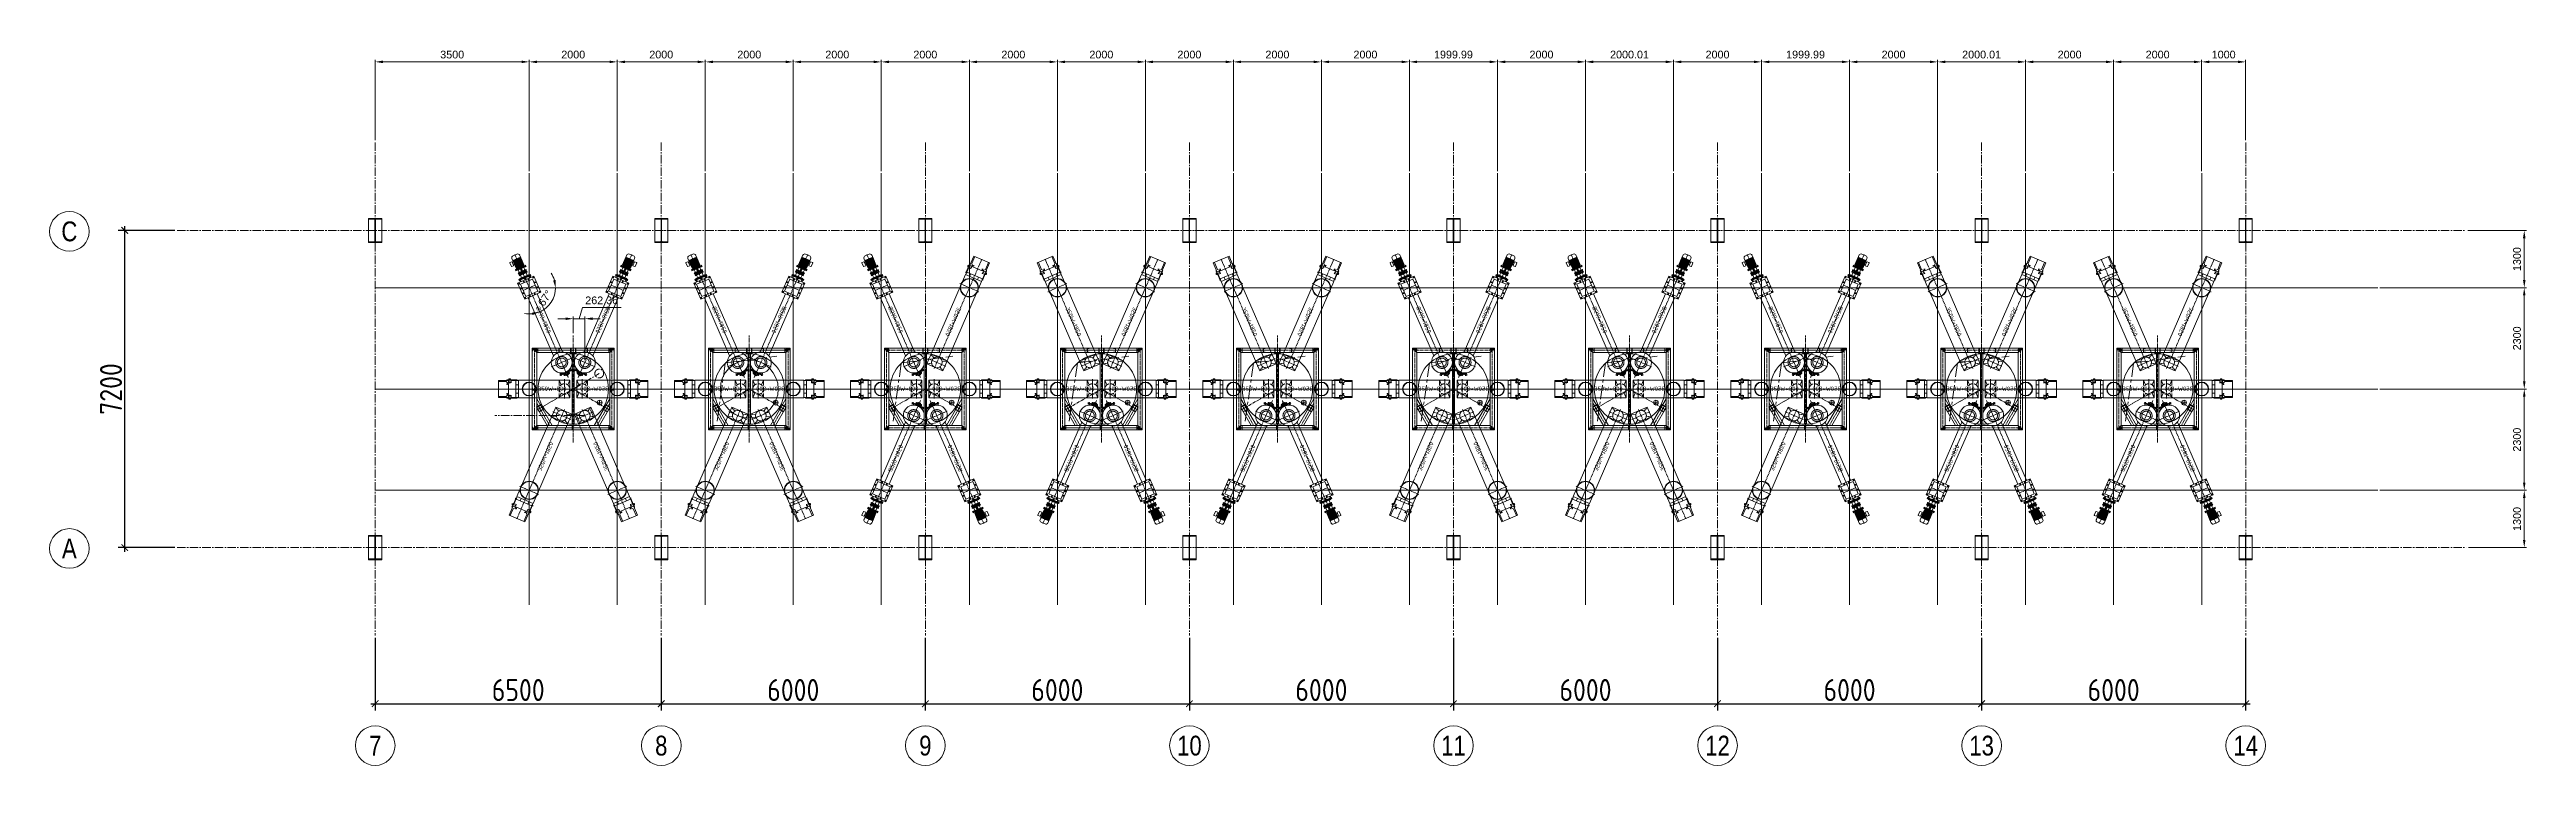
# Model space of a CAD drawing. Header units: millimetres. Extents: x 163705 to 1616509, y 81827 to 302547.
# Drawn here: x 1051086 to 1107365, y 138113 to 154367 of the extents above; entities that cross this region are included whole.
import ezdxf
from ezdxf.enums import TextEntityAlignment as Align

# ---------------------------------------------------------------- set-up
doc = ezdxf.new("R2010")
doc.units = ezdxf.units.MM
doc.header["$LTSCALE"] = 10
for name, pattern in [('ACAD_ISO02W100', [15, 12, -3]), ('CENTER', [50.8, 31.75, -6.35, 6.35, -6.35]), ('CENTER2', [28.575, 19.05, -3.175, 3.175, -3.175])]:
    doc.linetypes.add(name, pattern=pattern)
for name, color, linetype, lineweight in [('1-中心线', 1, 'CENTER2', 0), ('1-剖面线', 8, 'Continuous', 0), ('1-护栏', 4, 'Continuous', 18), ('1-文本', 4, 'Continuous', 0), ('1-标注', 3, 'Continuous', 0), ('1-虚线', 8, 'ACAD_ISO02W100', 0), ('1-设备轮廓', 2, 'Continuous', 18), ('1-轴线', 9, 'CENTER', 0), ('1-钢构', 6, 'Continuous', 0)]:
    doc.layers.add(name, color=color, linetype=linetype, lineweight=lineweight)
doc.styles.add('ARIAL', font='arial.ttf', dxfattribs={"width": 0.7})
doc.styles.add('HZ', font='gbenor.shx', dxfattribs={"bigfont": 'gbcbig.shx'})
doc.styles.get("Standard").update_dxf_attribs({"font": 'arial.ttf'})
doc.dimstyles.new('100$0', dxfattribs={"dimscale": 100, "dimtxt": 5, "dimasz": 1.5, "dimexe": 1.5, "dimexo": 0.5, "dimtad": 1, "dimdec": 0, "dimdsep": 46, "dimtxsty": 'HZ', "dimblk": 'ARCHTICK', "dimcen": 2.5, "dimdle": 1, "dimclrd": 256, "dimclre": 256, "dimadec": 0, "dimazin": 0, "dimtfac": 1, "dimtdec": 0, "dimtmove": 0, "dimatfit": 3, "dimfxl": 0, "dimarcsym": 0})
doc.dimstyles.new('AM_GB50$0', dxfattribs={"dimscale": 50, "dimtxt": 3.5, "dimasz": 3.5, "dimexe": 1, "dimexo": 1, "dimgap": 1.5, "dimtad": 1, "dimdsep": 46, "dimtxsty": 'Standard', "dimcen": 0, "dimclrd": 256, "dimclre": 256, "dimclrt": 2, "dimadec": 0, "dimazin": 2, "dimtp": 0.1, "dimtm": 0.1, "dimtfac": 0.71, "dimtdec": 3, "dimtmove": 0, "dimatfit": 3, "dimfxl": 0, "dimlwd": -1, "dimlwe": -1, "dimarcsym": 0})
doc.dimstyles.new('AM_GB50$2', dxfattribs={"dimscale": 50, "dimtxt": 3.5, "dimasz": 3.5, "dimexe": 1, "dimexo": 1, "dimgap": 1.5, "dimtad": 1, "dimdsep": 46, "dimtxsty": 'Standard', "dimcen": 0, "dimclrd": 256, "dimclre": 256, "dimclrt": 2, "dimadec": 0, "dimazin": 2, "dimtp": 0.1, "dimtm": 0.1, "dimtfac": 0.71, "dimtdec": 3, "dimtmove": 0, "dimatfit": 3, "dimfxl": 0, "dimlwd": -1, "dimlwe": -1, "dimarcsym": 0})

# ---------------------------------------------------------------- blocks, each defined once
blk = doc.blocks.new('G$CEDFA10A2')
for p, q in [((0, 535), (0, 553)), ((0, 553), (150, 553)), ((131.5, 535), (0, 535)), ((0, 535), (0, 21)), ((0, 21), (131.5, 21)), ((0, 3), (0, 21)), ((150, 3), (0, 3)), ((144.5, 34), (144.5, 522)), ((300, 553), (150, 553)), ((150, 3), (300, 3)), ((155.5, 34), (155.5, 522)), ((168.5, 535), (300, 535)), ((300, 21), (168.5, 21)), ((300, 535), (300, 553)), ((300, 535), (300, 21)), ((300, 3), (300, 21))]:
    blk.add_line(p, q)
for centre, start, end in [((131.5, 522), 0, 90), ((131.5, 34), 270, 0), ((168.5, 522), 90, 180), ((168.5, 34), 180, 270)]:
    blk.add_arc(centre, 13, start, end)
at = {"layer": '1-中心线'}
for p, q in [((-3, 278), (303, 278)), ((150, 0), (150, 556))]:
    blk.add_line(p, q, dxfattribs=at)
blk.add_text('HC_SUPERPART', height=0.001).set_placement((150, 3))
blk = doc.blocks.new('*U232')
for p, q in [((0, 0), (0, 1610)), ((0, 1610), (99, 1610)), ((99, 0), (99, 1610)), ((0, 0), (99, 0))]:
    blk.add_line(p, q)
at = {"layer": '1-中心线'}
blk.add_line((49.5, 0), (49.5, 1610), dxfattribs=at)
blk = doc.blocks.new('10#')
blk.add_lwpolyline([(0, 0), (48, 0), (48, 3, 0.385314), (44, 7), (13, 10, -0.385314), (5, 18), (5, 50), (5, 82, -0.385314), (13, 90), (44, 93, 0.385314), (48, 97), (48, 100), (0, 100), (0, 50)], format="xyb", close=True)
blk = doc.blocks.new('*U113')
at = {"layer": '1-中心线'}
for p, q in [((-57.5, 0), (-10.8, 0)), ((-5.4, 0), (5.4, 0)), ((0, 10.8), (0, 57.5)), ((0, -5.4), (0, 5.4)), ((10.8, 0), (57.5, 0)), ((0, -57.5), (0, -10.8))]:
    blk.add_line(p, q, dxfattribs=at)
blk = doc.blocks.new('A$C4D86169D1')
for p, q in [((-830, 830), (-930, 930)), ((830, 830), (930, 930)), ((-830, -222), (-479, -830)), ((-830, -422), (-595, -830)), ((830, -222), (479, -830)), ((830, -422), (595, -830)), ((-830, -830), (-930, -930)), ((830, -830), (930, -930))]:
    blk.add_line(p, q)
for points in [[(-930, 930), (930, 930), (930, -930), (-930, -930)], [(-830, 830), (830, 830), (830, -830), (-830, -830)]]:
    blk.add_lwpolyline(points, close=True)
at = {"layer": '1-中心线', "ltscale": 0.4}
for p, q in [((0, -1218, 0), (0, 1218, 0)), ((-20, 880), (21, 880)), ((-996, 0), (981, 0)), ((0, 0), (-672, -388)), ((0, 0), (672, -388)), ((-830, -322), (-537, -830)), ((-672, -388), (-819, -473)), ((-752, -457), (-772, -422)), ((830, -322), (537, -830)), ((672, -388), (819, -473)), ((772, -423), (752, -458))]:
    blk.add_line(p, q, dxfattribs=at)
blk.add_lwpolyline([(-880, 880), (880, 880), (880, -880), (-880, -880)], close=True, dxfattribs=at)
at = {"layer": '1-虚线', "ltscale": 0.1}
for p, q in [((-24, 800), (-24, -800)), ((24, 800), (24, -800))]:
    blk.add_line(p, q, dxfattribs=at)
at = {"layer": '1-设备轮廓'}
for p, q in [((-50, 808), (-50, 930)), ((50, 930), (50, 808)), ((-830, -422), (-725, -361)), ((-675, -447), (-780, -508)), ((780, -508), (675, -447)), ((725, -361), (830, -422))]:
    blk.add_line(p, q, dxfattribs=at)
for points in [[(-60, 797), (-60, 930), (60, 930), (60, 797)], [(-661, -451), (-775, -517), (-835, -413), (-721, -347)], [(721, -347), (835, -413), (775, -517), (661, -451)]]:
    blk.add_lwpolyline(points, dxfattribs=at)
for centre, radius in [((0, 0), 800), ((0, 880), 12), ((-762, -440), 12), ((600, -310), 54), ((762, -440), 12)]:
    blk.add_circle(centre, radius, dxfattribs=at)
for centre, start, end in [((0, 100), 85.1523, 94.8477), ((-87, -50), 205.1523, 214.8477), ((87, -50), 325.1523, 334.8477)]:
    blk.add_arc(centre, 710, start, end, dxfattribs=at)
at = {"layer": '1-中心线'}
blk.add_blockref('*U113', (600, -310), dxfattribs=at)
at = {"layer": '1-虚线'}
for p, rotation in [((-930, 904), 270), ((324, 930), 180), ((930, -24), 90), ((930, -904), 90)]:
    blk.add_blockref('10#', p, dxfattribs=dict(at, rotation=rotation))
at = {"layer": '1-虚线', "xscale": -1}
for p, rotation in [((-324, 930), 180), ((930, 904), 89.99999999999993), ((-930, -24), 270), ((-930, -904), 270), ((-24, -830), 180)]:
    blk.add_blockref('10#', p, dxfattribs=dict(at, rotation=rotation))
blk = doc.blocks.new('_ArchTick')
at = {"const_width": 0.15}
blk.add_lwpolyline([(-0.5, -0.5), (0.5, 0.5)], dxfattribs=at)
blk = doc.blocks.new('*D377')
at = {"layer": '1-标注', "lineweight": -2, "transparency": 16777216}
for p, q in [((1058485, 141009), (1058485, 139363)), ((1064985, 141009), (1064985, 139363)), ((1058385, 139513), (1065085, 139513))]:
    blk.add_line(p, q, dxfattribs=at)
at = {"layer": 'Defpoints', "transparency": 16777216}
for p in [(1058485, 141059), (1064985, 141059), (1064985, 139513)]:
    blk.add_point(p, dxfattribs=at)
at = {"layer": '1-标注', "lineweight": -2, "transparency": 16777216, "xscale": 150, "yscale": 150, "zscale": 150, "rotation": 180}
blk.add_blockref('_ArchTick', (1058485, 139513), dxfattribs=at)
at = {"layer": '1-标注', "lineweight": -2, "transparency": 16777216, "xscale": 150, "yscale": 150, "zscale": 150}
blk.add_blockref('_ArchTick', (1064985, 139513), dxfattribs=at)
at = {"layer": '1-标注', "transparency": 16777216, "insert": (1061735, 139825), "char_height": 500, "attachment_point": 5, "style": 'HZ'}
blk.add_mtext('6500', dxfattribs=at)
blk = doc.blocks.new('*D378')
at = {"layer": '1-标注', "lineweight": -2, "transparency": 16777216}
for p, q in [((1064985, 141009), (1064985, 139363)), ((1070985, 141009), (1070985, 139363)), ((1064885, 139513), (1071085, 139513))]:
    blk.add_line(p, q, dxfattribs=at)
at = {"layer": 'Defpoints', "transparency": 16777216}
for p in [(1064985, 141059), (1070985, 141059), (1070985, 139513)]:
    blk.add_point(p, dxfattribs=at)
at = {"layer": '1-标注', "lineweight": -2, "transparency": 16777216, "xscale": 150, "yscale": 150, "zscale": 150, "rotation": 180}
blk.add_blockref('_ArchTick', (1064985, 139513), dxfattribs=at)
at = {"layer": '1-标注', "lineweight": -2, "transparency": 16777216, "xscale": 150, "yscale": 150, "zscale": 150}
blk.add_blockref('_ArchTick', (1070985, 139513), dxfattribs=at)
at = {"layer": '1-标注', "transparency": 16777216, "insert": (1067985, 139825), "char_height": 500, "attachment_point": 5, "style": 'HZ'}
blk.add_mtext('6000', dxfattribs=at)
blk = doc.blocks.new('*D379')
at = {"layer": '1-标注', "lineweight": -2, "transparency": 16777216}
for p, q in [((1070985, 141009), (1070985, 139363)), ((1076985, 141009), (1076985, 139363)), ((1070885, 139513), (1077085, 139513))]:
    blk.add_line(p, q, dxfattribs=at)
at = {"layer": 'Defpoints', "transparency": 16777216}
for p in [(1070985, 141059), (1076985, 141059), (1076985, 139513)]:
    blk.add_point(p, dxfattribs=at)
at = {"layer": '1-标注', "lineweight": -2, "transparency": 16777216, "xscale": 150, "yscale": 150, "zscale": 150, "rotation": 180}
blk.add_blockref('_ArchTick', (1070985, 139513), dxfattribs=at)
at = {"layer": '1-标注', "lineweight": -2, "transparency": 16777216, "xscale": 150, "yscale": 150, "zscale": 150}
blk.add_blockref('_ArchTick', (1076985, 139513), dxfattribs=at)
at = {"layer": '1-标注', "transparency": 16777216, "insert": (1073985, 139825), "char_height": 500, "attachment_point": 5, "style": 'HZ'}
blk.add_mtext('6000', dxfattribs=at)
blk = doc.blocks.new('*D380')
at = {"layer": '1-标注', "lineweight": -2, "transparency": 16777216}
for p, q in [((1076985, 141009), (1076985, 139363)), ((1082985, 141009), (1082985, 139363)), ((1076885, 139513), (1083085, 139513))]:
    blk.add_line(p, q, dxfattribs=at)
at = {"layer": 'Defpoints', "transparency": 16777216}
for p in [(1076985, 141059), (1082985, 141059), (1082985, 139513)]:
    blk.add_point(p, dxfattribs=at)
at = {"layer": '1-标注', "lineweight": -2, "transparency": 16777216, "xscale": 150, "yscale": 150, "zscale": 150, "rotation": 180}
blk.add_blockref('_ArchTick', (1076985, 139513), dxfattribs=at)
at = {"layer": '1-标注', "lineweight": -2, "transparency": 16777216, "xscale": 150, "yscale": 150, "zscale": 150}
blk.add_blockref('_ArchTick', (1082985, 139513), dxfattribs=at)
at = {"layer": '1-标注', "transparency": 16777216, "insert": (1079985, 139825), "char_height": 500, "attachment_point": 5, "style": 'HZ'}
blk.add_mtext('6000', dxfattribs=at)
blk = doc.blocks.new('*D381')
at = {"layer": '1-标注', "lineweight": -2, "transparency": 16777216}
for p, q in [((1082985, 141009), (1082985, 139363)), ((1088985, 141009), (1088985, 139363)), ((1082885, 139513), (1089085, 139513))]:
    blk.add_line(p, q, dxfattribs=at)
at = {"layer": 'Defpoints', "transparency": 16777216}
for p in [(1082985, 141059), (1088985, 141059), (1088985, 139513)]:
    blk.add_point(p, dxfattribs=at)
at = {"layer": '1-标注', "lineweight": -2, "transparency": 16777216, "xscale": 150, "yscale": 150, "zscale": 150, "rotation": 180}
blk.add_blockref('_ArchTick', (1082985, 139513), dxfattribs=at)
at = {"layer": '1-标注', "lineweight": -2, "transparency": 16777216, "xscale": 150, "yscale": 150, "zscale": 150}
blk.add_blockref('_ArchTick', (1088985, 139513), dxfattribs=at)
at = {"layer": '1-标注', "transparency": 16777216, "insert": (1085985, 139825), "char_height": 500, "attachment_point": 5, "style": 'HZ'}
blk.add_mtext('6000', dxfattribs=at)
blk = doc.blocks.new('*D382')
at = {"layer": '1-标注', "lineweight": -2, "transparency": 16777216}
for p, q in [((1088985, 141009), (1088985, 139363)), ((1094985, 141009), (1094985, 139363)), ((1088885, 139513), (1095085, 139513))]:
    blk.add_line(p, q, dxfattribs=at)
at = {"layer": 'Defpoints', "transparency": 16777216}
for p in [(1088985, 141059), (1094985, 141059), (1094985, 139513)]:
    blk.add_point(p, dxfattribs=at)
at = {"layer": '1-标注', "lineweight": -2, "transparency": 16777216, "xscale": 150, "yscale": 150, "zscale": 150, "rotation": 180}
blk.add_blockref('_ArchTick', (1088985, 139513), dxfattribs=at)
at = {"layer": '1-标注', "lineweight": -2, "transparency": 16777216, "xscale": 150, "yscale": 150, "zscale": 150}
blk.add_blockref('_ArchTick', (1094985, 139513), dxfattribs=at)
at = {"layer": '1-标注', "transparency": 16777216, "insert": (1091985, 139825), "char_height": 500, "attachment_point": 5, "style": 'HZ'}
blk.add_mtext('6000', dxfattribs=at)
blk = doc.blocks.new('*D383')
at = {"layer": '1-标注', "lineweight": -2, "transparency": 16777216}
for p, q in [((1094985, 141009), (1094985, 139363)), ((1100985, 141009), (1100985, 139363)), ((1094885, 139513), (1101085, 139513))]:
    blk.add_line(p, q, dxfattribs=at)
at = {"layer": 'Defpoints', "transparency": 16777216}
for p in [(1094985, 141059), (1100985, 141059), (1100985, 139513)]:
    blk.add_point(p, dxfattribs=at)
at = {"layer": '1-标注', "lineweight": -2, "transparency": 16777216, "xscale": 150, "yscale": 150, "zscale": 150, "rotation": 180}
blk.add_blockref('_ArchTick', (1094985, 139513), dxfattribs=at)
at = {"layer": '1-标注', "lineweight": -2, "transparency": 16777216, "xscale": 150, "yscale": 150, "zscale": 150}
blk.add_blockref('_ArchTick', (1100985, 139513), dxfattribs=at)
at = {"layer": '1-标注', "transparency": 16777216, "insert": (1097985, 139825), "char_height": 500, "attachment_point": 5, "style": 'HZ'}
blk.add_mtext('6000', dxfattribs=at)
blk = doc.blocks.new('*D384')
at = {"layer": '1-标注', "lineweight": -2, "transparency": 16777216}
for p, q in [((1052796, 142960), (1052796, 150360)), ((1053936, 150260), (1052646, 150260)), ((1053936, 143060), (1052646, 143060))]:
    blk.add_line(p, q, dxfattribs=at)
at = {"layer": 'Defpoints', "transparency": 16777216}
for p in [(1052796, 150260), (1053986, 150260), (1053986, 143060)]:
    blk.add_point(p, dxfattribs=at)
at = {"layer": '1-标注', "lineweight": -2, "transparency": 16777216, "xscale": 150, "yscale": 150, "zscale": 150}
for p, rotation in [((1052796, 150260), 90), ((1052796, 143060), 270)]:
    blk.add_blockref('_ArchTick', p, dxfattribs=dict(at, rotation=rotation))
at = {"layer": '1-标注', "transparency": 16777216, "insert": (1052483, 146660), "char_height": 500, "attachment_point": 5, "rotation": 90, "style": 'HZ'}
blk.add_mtext('7200', dxfattribs=at)
blk = doc.blocks.new('UCF209')
at = {"layer": '1-虚线'}
h = blk.add_hatch(dxfattribs=at)
h.set_pattern_fill('ANSI31', color=256, style=0)
h.set_pattern_definition([(45, (-5313.9523, -2187.903), (-2.245064, 2.245064), [])])
edge = h.paths.add_edge_path()
edge.add_line((-49, 22), (0, 22))
edge.add_line((-49, 30), (-49, 22))
edge.add_line((-49, 30), (-45, 30))
edge.add_line((-45, 22), (-45, 30))
edge.add_line((-45, 22), (-37, 22))
edge.add_line((-37, 22), (-37, 30))
edge.add_line((-37, 30), (-23, 30))
edge.add_spline(control_points=[(-15, 30), (-17, 26), (-21, 26), (-23, 30)], knot_values=[0, 0, 0, 0, 1, 1, 1, 1], weights=[1, 0.706667, 0.706667, 1], degree=3, periodic=0)
edge.add_line((-15, 30), (0, 30))
edge.add_line((0, 30), (0, 22))
edge = h.paths.add_edge_path()
edge.add_line((0, -23), (0, -30))
edge.add_line((-15, -30), (0, -30))
edge.add_spline(control_points=[(-15, -30), (-17, -26), (-21, -26), (-23, -30)], knot_values=[0, 0, 0, 0, 1, 1, 1, 1], weights=[1, 0.706667, 0.706667, 1], degree=3, periodic=0)
edge.add_line((-49, -30), (-23, -30))
edge.add_line((-49, -23), (-49, -30))
edge.add_line((-49, -23), (0, -23))
h = blk.add_hatch(dxfattribs=at)
h.set_pattern_fill('ANSI31', color=256, angle=120, style=0)
h.set_pattern_definition([(165, (-5313.9523, -2187.903), (-0.8217505, -3.0668145), [])])
edge = h.paths.add_edge_path()
edge.add_line((-12, 52), (-35, 52))
edge.add_line((-12, 68), (-12, 52))
edge.add_line((-12, 68), (3, 68))
edge.add_line((3, 68), (3, 52))
edge.add_line((0, 52), (3, 52))
edge.add_line((0, 52), (0, 42))
edge.add_line((0, 42), (-35, 42))
edge.add_line((-35, 52), (-35, 42))
edge = h.paths.add_edge_path()
edge.add_line((-12, -53), (-35, -53))
edge.add_line((-35, -43), (-35, -53))
edge.add_line((0, -43), (-35, -43))
edge.add_line((0, -43), (0, -53))
edge.add_line((0, -53), (3, -53))
edge.add_line((3, -53), (3, -69))
edge.add_line((-12, -69), (3, -69))
edge.add_line((-12, -53), (-12, -69))
h = blk.add_hatch(dxfattribs=at)
h.set_pattern_fill('ANSI31', color=256, angle=30, style=0)
h.set_pattern_definition([(75, (-5313.9523, -2187.903), (-3.0668145, 0.8217505), [])])
edge = h.paths.add_edge_path()
edge.add_line((-28, 35), (-23, 35))
edge.add_line((-28, 41), (-28, 35))
edge.add_spline(control_points=[(-28, 41), (-28, 42), (-27, 42), (-27, 42)], knot_values=[0, 0, 0, 0, 1, 1, 1, 1], weights=[1, 0.999877, 0.999877, 1], degree=3, periodic=0)
edge.add_line((-27, 35), (-27, 42))
edge.add_line((-27, 35), (-24, 35))
edge.add_line((-24, 35), (-24, 42))
edge.add_spline(control_points=[(-24, 42), (-19, 43), (-14, 43), (-10, 41)], knot_values=[0, 0, 0, 0, 1, 1, 1, 1], weights=[1, 0.990334, 0.990334, 1], degree=3, periodic=0)
edge.add_line((-10, 41), (-10, 35))
edge.add_line((-15, 35), (-10, 35))
edge.add_spline(control_points=[(-23, 35), (-21, 39), (-17, 39), (-15, 35)], knot_values=[0, 0, 0, 0, 1, 1, 1, 1], weights=[1, 0.706667, 0.706667, 1], degree=3, periodic=0)
edge = h.paths.add_edge_path()
edge.add_line((-10, -35), (-10, -41))
edge.add_spline(control_points=[(-28, -41), (-22, -43), (-16, -43), (-10, -41)], knot_values=[0, 0, 0, 0, 1, 1, 1, 1], weights=[1, 0.983131, 0.983131, 1], degree=3, periodic=0)
edge.add_line((-28, -35), (-28, -41))
edge.add_line((-28, -35), (-23, -35))
edge.add_spline(control_points=[(-23, -35), (-21, -39), (-17, -39), (-15, -35)], knot_values=[0, 0, 0, 0, 1, 1, 1, 1], weights=[1, 0.706667, 0.706667, 1], degree=3, periodic=0)
edge.add_line((-15, -35), (-10, -35))
for p, q in [((-49, 30), (-49, 22)), ((-45, 30), (-49, 30)), ((-45, 22), (-45, 30)), ((-45, 23), (-45, 30)), ((-45, 30), (-44, 30)), ((-45, 30), (-37, 30)), ((-44, 22), (-45, 23)), ((-45, 23), (-37, 23)), ((-44, 30), (-38, 30)), ((-38, 23), (-38, 30)), ((-37, 30), (-38, 30)), ((-38, 22), (-37, 23)), ((-37, 22), (-37, 30)), ((-23, 30), (-37, 30)), ((-35, 30), (-35, 52)), ((-12, 52), (-35, 52)), ((0, 42), (-35, 42)), ((-19, 42), (-35, 42)), ((-30, 63), (-29, 65)), ((-30, 63), (-30, 52)), ((-22, 65), (-29, 65)), ((-22, 59), (-29, 59)), ((-28, 41), (-28, 30)), ((-28, 35), (-23, 35)), ((-27, 35), (-27, 42)), ((-24, 42), (-27, 42)), ((-24, 35), (-24, 42)), ((-22, 52), (-22, 65)), ((-21, 62), (-22, 63)), ((-21, 52), (-21, 63)), ((-18, 63), (-21, 63)), ((-18, 52), (-18, 66)), ((-15, 66), (-18, 66)), ((-15, 52), (-15, 68)), ((-15, 68), (3, 68)), ((-15, 35), (-10, 35)), ((-15, 30), (0, 30)), ((-12, 68), (-12, 52)), ((-10, 41), (-10, 30)), ((0, 22), (0, 52)), ((0, 52), (3, 52)), ((3, 68), (3, 22)), ((-49, -23), (-49, -30)), ((-49, -30), (-23, -30)), ((-35, -53), (-35, -30)), ((0, -43), (-35, -43)), ((-19, -43), (-35, -43)), ((-12, -53), (-35, -53)), ((-30, -53), (-30, -63)), ((-30, -63), (-29, -65)), ((-22, -59), (-29, -59)), ((-22, -65), (-29, -65)), ((-28, -41), (-28, -30)), ((-28, -35), (-23, -35)), ((-22, -65), (-22, -53)), ((-21, -62), (-22, -63)), ((-21, -63), (-21, -53)), ((-18, -63), (-21, -63)), ((-18, -67), (-18, -53)), ((-15, -67), (-18, -67)), ((-15, -30), (0, -30)), ((-15, -35), (-10, -35)), ((-15, -69), (-15, -53)), ((-15, -69), (3, -69)), ((-12, -53), (-12, -69)), ((-10, -41), (-10, -30)), ((0, -53), (0, -23)), ((0, -53), (3, -53)), ((3, -23), (3, -69))]:
    blk.add_line(p, q)
for centre in [(-19, 32), (-19, -33)]:
    blk.add_circle(centre, 5)
for start, end in [(100.7126, 102.9164), (77.0836, 96.6206), (257.0836, 282.9164)]:
    blk.add_arc((-19, 0), 42.5, start, end)
for points, knots in [([(-29, 65), (-29, 64), (-29, 64), (-30, 63), (-30, 62), (-30, 62), (-30, 62)], [0, 0, 0, 0, 0.261643, 0.514497, 0.759594, 1, 1, 1, 1]), ([(-30, 62), (-30, 61), (-30, 61), (-30, 60), (-29, 59), (-29, 59), (-29, 59)], [0, 0, 0, 0, 0.240406, 0.485504, 0.738358, 1, 1, 1, 1]), ([(-29, 59), (-29, 58), (-30, 56), (-30, 54), (-30, 53), (-30, 52)], [0, 0, 0, 0, 0.499901, 0.749952, 1, 1, 1, 1]), ([(-30, -53), (-30, -53), (-30, -54), (-30, -56), (-29, -58), (-29, -59)], [0, 0, 0, 0, 0.250048, 0.500099, 1, 1, 1, 1]), ([(-29, -59), (-29, -59), (-29, -59), (-30, -60), (-30, -61), (-30, -61), (-30, -62)], [0, 0, 0, 0, 0.261643, 0.514497, 0.759595, 1, 1, 1, 1]), ([(-30, -62), (-30, -62), (-30, -62), (-30, -63), (-29, -64), (-29, -64), (-29, -65)], [0, 0, 0, 0, 0.240405, 0.485503, 0.738357, 1, 1, 1, 1])]:
    blk.add_open_spline(points, degree=3, knots=knots)
at = {"layer": '1-中心线'}
for p, q in [((1, 32), (-38, 32)), ((1, -33), (-37, -33))]:
    blk.add_line(p, q, dxfattribs=at)
blk = doc.blocks.new('A$Ca64258c1')
for p, q in [((0, 235), (0, 5)), ((0, 235), (12, 235)), ((0, 5), (12, 5)), ((12, 235), (12, 5)), ((12, 188), (46, 188)), ((12, 188), (75, 188)), ((12, 188), (12, 52)), ((12, 52), (75, 52)), ((76, 216), (76, 24)), ((76, 216), (86, 216)), ((144, 24), (76, 24)), ((87, 24), (77, 24)), ((86, 216), (96, 216)), ((96, 24), (86, 24)), ((87, 216), (87, 24)), ((96, 216), (96, 24)), ((96, 216), (101, 216)), ((97, 24), (101, 24)), ((101, 212), (101, 216)), ((101, 28), (101, 24)), ((103, 137), (119, 137)), ((103, 103), (119, 103)), ((105, 208), (116, 208)), ((105, 32), (116, 32)), ((120, 212), (120, 216)), ((125, 216), (120, 216)), ((120, 28), (120, 24)), ((125, 24), (121, 24)), ((125, 216), (125, 24)), ((125, 216), (135, 216)), ((125, 24), (135, 24)), ((135, 216), (135, 24)), ((135, 216), (135, 24)), ((135, 216), (145, 216)), ((135, 24), (145, 24)), ((145, 216), (145, 24)), ((208, 188), (145, 188)), ((145, 188), (145, 52)), ((208, 52), (145, 52)), ((208, 188), (174, 188)), ((208, 245), (208, -5)), ((224, 245), (208, 245)), ((224, 245), (224, -5)), ((208, -5), (224, -5))]:
    blk.add_line(p, q)
for points in [[(102, 174), (119, 174), (119, 205), (102, 205)], [(102, 66), (119, 66), (119, 35), (102, 35)]]:
    blk.add_lwpolyline(points, close=True)
for points in [[(119, 137), (119, 168), (103, 168), (103, 137)], [(119, 103), (119, 72), (103, 72), (103, 103)]]:
    blk.add_lwpolyline(points)
for centre, start, end in [((105, 212), 180, 270), ((105, 28), 90, 180), ((116, 212), 270, 0), ((116, 28), 0, 90)]:
    blk.add_arc(centre, 4, start, end)
blk = doc.blocks.new('A$Cf6b635fe')
for p, q in [((47, 197), (0, 197)), ((0, 162), (0, 197)), ((47, 168), (0, 168)), ((47, 162), (0, 162)), ((267, 194), (207, 194)), ((207, 166), (207, 194)), ((267, 172), (207, 172)), ((267, 166), (207, 166)), ((271, 270), (267, 270)), ((267, 90), (267, 270)), ((271, 90), (267, 90)), ((271, 305), (285, 305)), ((271, 55), (271, 305)), ((285, 55), (271, 55)), ((285, 55), (285, 305)), ((285, 268), (297, 259)), ((285, 92), (297, 101)), ((297, 259), (297, 180)), ((297, 259), (300, 259)), ((297, 101), (297, 180)), ((299, 101), (297, 101)), ((309, 266), (300, 259)), ((300, 259), (300, 180)), ((300, 101), (300, 180)), ((309, 94), (300, 101)), ((309, 276), (309, 180)), ((496, 276), (309, 276)), ((496, 271), (309, 271)), ((496, 266), (309, 266)), ((496, 262), (309, 262)), ((496, 257), (309, 257)), ((496, 252), (309, 252)), ((496, 247), (309, 247)), ((496, 240), (309, 240)), ((496, 232), (309, 232)), ((496, 224), (309, 224)), ((496, 216), (309, 216)), ((496, 207), (309, 207)), ((496, 197), (309, 197)), ((496, 188), (309, 188)), ((309, 84), (309, 180)), ((496, 178), (309, 178)), ((496, 168), (309, 168)), ((496, 159), (309, 159)), ((496, 149), (309, 149)), ((496, 140), (309, 140)), ((496, 132), (309, 132)), ((496, 124), (309, 124)), ((496, 117), (309, 117)), ((496, 109), (309, 109)), ((496, 104), (309, 104)), ((496, 99), (309, 99)), ((496, 94), (309, 94)), ((496, 89), (309, 89)), ((496, 84), (309, 84)), ((381, 51), (381, 5)), ((386, 56), (476, 56)), ((398, 56), (398, 84)), ((552, 276), (409, 276)), ((552, 84), (409, 84)), ((463, 56), (463, 84)), ((481, 51), (481, 5)), ((496, 84), (496, 276)), ((596, 132), (596, 228)), ((386, 0), (476, 0))]:
    blk.add_line(p, q)
for centre, radius, start, end in [((386, 51), 5, 90, 180), ((386, 5), 5, 180, 270), ((476, 51), 5, 0, 90), ((476, 5), 5, 270, 0), ((548, 228), 48, 0, 90), ((548, 132), 48, 270, 0)]:
    blk.add_arc(centre, radius, start, end)
at = {"xscale": -1, "rotation": 180}
blk.add_blockref('A$Ca64258c1', (47, 300), dxfattribs=at)
blk = doc.blocks.new('∅219×1500')
for p, q in [((-264, 145), (-240, 145)), ((-264, -145), (-264, 145)), ((-252, 145), (-252, -145)), ((-240, 145), (-240, -145)), ((-200, 110), (-240, 110)), ((200, 200), (-200, 200)), ((-200, 200), (-200, -200)), ((150, 150), (-150, 150)), ((-150, 150), (-150, -150)), ((150, -150), (150, 150)), ((200, -200), (200, 200)), ((1639, 110), (200, 110)), ((2088, 110), (2061, 110)), ((2088, 153), (2088, -153)), ((2108, 153), (2088, 153)), ((2098, 153), (2098, -153)), ((2108, 153), (2108, -153)), ((2112, 71), (2108, 71)), ((2112, 71), (2112, -71)), ((-240, -145), (-264, -145)), ((-200, -110), (-240, -110)), ((-200, -200), (200, -200)), ((-150, -150), (150, -150)), ((1639, -110), (200, -110)), ((2088, -110), (2061, -110)), ((2108, -153), (2088, -153)), ((2112, -71), (2108, -71))]:
    blk.add_line(p, q)
for points in [[(2112, -22), (2165, -22), (2165, 23), (2112, 23)], [(2112, 23), (2112, -22)], [(2116, -22), (2116, 23)]]:
    blk.add_lwpolyline(points)
for centre, radius in [((-176, 176), 7), ((-176, 58), 7), ((-58, 175), 7), ((58, 175), 7), ((176, 176), 7), ((176, 58), 7), ((1850, 0), 237), ((-176, -58), 7), ((-176, -176), 7), ((-58, -175), 7), ((58, -175), 7), ((176, -58), 7), ((176, -176), 7)]:
    blk.add_circle(centre, radius)
at = {"layer": '1-中心线', "ltscale": 0.4}
for p, q in [((2226, 0), (-831, 0)), ((0, 150), (0, -150)), ((1850, 276), (1850, -270))]:
    blk.add_line(p, q, dxfattribs=at)
at = {"layer": '1-中心线'}
for p, q in [((-272, 132), (-208, 132)), ((-158, 176), (-192, 176)), ((-158, 58), (-192, 58)), ((-176, 158), (-176, 192)), ((-176, 76), (-176, 42)), ((-76, 175), (-42, 175)), ((-58, 158), (-58, 192)), ((76, 175), (42, 175)), ((58, 158), (58, 192)), ((158, 176), (192, 176)), ((192, 58), (158, 58)), ((176, 158), (176, 192)), ((176, 76), (176, 42)), ((2127, 133), (2067, 133)), ((-272, -132), (-208, -132)), ((-158, -58), (-192, -58)), ((-158, -176), (-192, -176)), ((-176, -76), (-176, -42)), ((-176, -192), (-176, -158)), ((-76, -175), (-42, -175)), ((-58, -192), (-58, -158)), ((76, -175), (42, -175)), ((58, -192), (58, -158)), ((192, -58), (158, -58)), ((192, -176), (158, -176)), ((176, -76), (176, -42)), ((176, -192), (176, -158)), ((2127, -133), (2067, -133))]:
    blk.add_line(p, q, dxfattribs=at)
at = {"layer": '1-中心线', "ltscale": 3}
blk.add_line((2211, 0), (2115, 0), dxfattribs=at)
at = {"layer": '1-虚线', "ltscale": 0.2}
for radius in [136, 100]:
    blk.add_circle((1850, 0), radius, dxfattribs=at)
at = {"xscale": -1}
for name, p in [('A$Cf6b635fe', (-217, -180)), ('UCF209', (2116, 0))]:
    blk.add_blockref(name, p, dxfattribs=at)
at = {"layer": '1-文本', "style": 'HZ'}
blk.add_text('%%C219×1850', height=100, dxfattribs=at).set_placement((471, -43))
blk = doc.blocks.new('350W×1900')
for p, q in [((-698, 195), (-698, -195)), ((-473, 195), (-698, 195)), ((-528, 168), (-698, 168)), ((-468, 115), (-528, 168)), ((-508, 205), (-508, 195)), ((-278, 205), (-508, 205)), ((-504, 205), (-504, 209)), ((-490, 205), (-504, 205)), ((-500, 210), (-502, 210)), ((-491, 210), (-500, 210)), ((-500, 205), (-500, 209)), ((-493, 205), (-493, 209)), ((-490, 205), (-490, 209)), ((-473, 205), (-473, 145)), ((-468, 215), (-468, 205)), ((-418, 215), (-468, 215)), ((-417, 145), (-468, 145)), ((-468, 115), (-468, -115)), ((-461, 215), (-461, 226)), ((-461, 215), (-461, 226)), ((-424, 215), (-461, 215)), ((-424, 215), (-461, 215)), ((-452, 228), (-457, 228)), ((-452, 228), (-457, 228)), ((-429, 228), (-452, 228)), ((-429, 228), (-452, 228)), ((-452, 215), (-452, 226)), ((-452, 215), (-452, 226)), ((-434, 215), (-434, 226)), ((-434, 215), (-434, 226)), ((-424, 215), (-424, 226)), ((-424, 215), (-424, 226)), ((-418, 215), (-418, 205)), ((-413, 205), (-413, 145)), ((-241, 195), (-413, 195)), ((-301, 195), (-301, -195)), ((-241, 98), (-301, 98)), ((-296, 205), (-296, 209)), ((-282, 205), (-296, 205)), ((-292, 210), (-294, 210)), ((-283, 210), (-292, 210)), ((-292, 205), (-292, 209)), ((-285, 205), (-285, 209)), ((-282, 205), (-282, 209)), ((-278, 205), (-278, 195)), ((1970, 200), (-241, 200)), ((-241, 200), (-241, -200)), ((1970, -200), (1970, 200)), ((-528, -167), (-698, -167)), ((-473, -195), (-698, -195)), ((-468, -115), (-528, -167)), ((-508, -195), (-508, -205)), ((-278, -205), (-508, -205)), ((-490, -205), (-504, -205)), ((-504, -205), (-504, -209)), ((-500, -210), (-502, -210)), ((-500, -205), (-500, -209)), ((-491, -210), (-500, -210)), ((-493, -205), (-493, -209)), ((-490, -205), (-490, -209)), ((-473, -145), (-473, -205)), ((-418, -145), (-468, -145)), ((-468, -205), (-468, -215)), ((-418, -215), (-468, -215)), ((-418, -215), (-468, -215)), ((-424, -215), (-461, -215)), ((-461, -215), (-461, -226)), ((-424, -215), (-461, -215)), ((-461, -215), (-461, -226)), ((-452, -228), (-457, -228)), ((-452, -228), (-457, -228)), ((-452, -215), (-452, -226)), ((-452, -215), (-452, -226)), ((-429, -228), (-452, -228)), ((-429, -228), (-452, -228)), ((-434, -215), (-434, -226)), ((-434, -215), (-434, -226)), ((-424, -215), (-424, -226)), ((-424, -215), (-424, -226)), ((-418, -205), (-418, -215)), ((-413, -145), (-413, -205)), ((-241, -195), (-413, -195)), ((-241, -97), (-301, -97)), ((-282, -205), (-296, -205)), ((-296, -205), (-296, -209)), ((-292, -210), (-294, -210)), ((-292, -205), (-292, -209)), ((-283, -210), (-292, -210)), ((-285, -205), (-285, -209)), ((-282, -205), (-282, -209)), ((-278, -195), (-278, -205)), ((-241, -200), (1970, -200))]:
    blk.add_line(p, q)
for points in [[(-501, 104), (-505, 110), (-501, 116), (-494, 116), (-491, 110), (-494, 104)], [(-501, -116), (-505, -110), (-501, -104), (-494, -104), (-491, -110), (-494, -116)]]:
    blk.add_lwpolyline(points, close=True)
for centre, radius in [((-498, 110), 6), ((0, 0), 208), ((0, 0), 200), ((-498, -110), 6)]:
    blk.add_circle(centre, radius)
for centre, radius, start, end in [((-502, 207), 3.26, 57.8538, 122.1462), ((-497, 201), 9, 67.3625, 112.6375), ((-491, 207), 3.26, 57.8538, 122.1462), ((-478, 145), 5, 270, 0), ((-457, 219), 8.68, 57.8538, 122.1462), ((-457, 219), 8.68, 57.8538, 122.1462), ((-443, 204), 24, 67.3625, 112.6375), ((-443, 204), 24, 67.3625, 112.6375), ((-429, 219), 8.68, 57.8538, 122.1462), ((-429, 219), 8.68, 57.8538, 122.1462), ((-408, 145), 5, 180, 270), ((-294, 207), 3.26, 57.8538, 122.1462), ((-289, 201), 9, 67.3625, 112.6375), ((-283, 207), 3.26, 57.8538, 122.1462), ((-502, -207), 3.26, 237.8538, 302.1462), ((-497, -201), 9, 247.3625, 292.6375), ((-491, -207), 3.26, 237.8538, 302.1462), ((-478, -145), 5, 0, 90), ((-457, -219), 8.68, 237.8538, 302.1462), ((-457, -219), 8.68, 237.8538, 302.1462), ((-443, -204), 24, 247.3625, 292.6375), ((-443, -204), 24, 247.3625, 292.6375), ((-429, -219), 8.68, 237.8538, 302.1462), ((-429, -219), 8.68, 237.8538, 302.1462), ((-408, -145), 5, 90, 180), ((-294, -207), 3.26, 237.8538, 302.1462), ((-289, -201), 9, 247.3625, 292.6375), ((-283, -207), 3.26, 237.8538, 302.1462)]:
    blk.add_arc(centre, radius, start, end)
at = {"layer": '1-中心线', "ltscale": 0.4}
for p, q in [((2001, 0), (-712, 0)), ((0, 233), (0, -233))]:
    blk.add_line(p, q, dxfattribs=at)
at = {"layer": '1-中心线'}
for p, q in [((-513, 110), (-483, 110)), ((-498, 96), (-498, 128)), ((-497, 211), (-497, 204)), ((-497, 205), (-497, 184)), ((-443, 236), (-443, 129)), ((-289, 220), (-289, 183)), ((-289, 211), (-289, 204)), ((-513, -110), (-483, -110)), ((-498, -125), (-498, -95)), ((-497, -211), (-497, -193)), ((-443, -241), (-443, -130)), ((-413, -145), (-413, -145)), ((-289, -184), (-289, -205)), ((-289, -211), (-289, -204))]:
    blk.add_line(p, q, dxfattribs=at)
at = {"layer": '1-中心线', "lineweight": 18, "ltscale": 0.4}
blk.add_line((1850, 226), (1850, -226), dxfattribs=at)
at = {"layer": '1-虚线', "ltscale": 0.4}
for p, q in [((1730, -200), (1730, 200)), ((1730, 200), (1788, 103)), ((1912, 103), (1970, 200)), ((1788, -103), (1730, -200)), ((1912, -103), (1970, -200))]:
    blk.add_line(p, q, dxfattribs=at)
blk.add_circle((1850, 0), 120, dxfattribs=at)
at = {"layer": '1-文本', "style": 'HZ'}
blk.add_text('350W×1850', height=100, dxfattribs=at).set_placement((503, -22))
blk = doc.blocks.new('350w×850')
for p, q in [((-698, 195), (-698, -195)), ((-473, 195), (-698, 195)), ((-528, 168), (-698, 168)), ((-468, 115), (-528, 168)), ((-508, 205), (-508, 195)), ((-278, 205), (-508, 205)), ((-504, 205), (-504, 209)), ((-490, 205), (-504, 205)), ((-500, 210), (-502, 210)), ((-491, 210), (-500, 210)), ((-500, 205), (-500, 209)), ((-493, 205), (-493, 209)), ((-490, 205), (-490, 209)), ((-473, 205), (-473, 145)), ((-468, 215), (-468, 205)), ((-418, 215), (-468, 215)), ((-417, 145), (-468, 145)), ((-468, 115), (-468, -115)), ((-461, 215), (-461, 226)), ((-461, 215), (-461, 226)), ((-424, 215), (-461, 215)), ((-424, 215), (-461, 215)), ((-452, 228), (-457, 228)), ((-452, 228), (-457, 228)), ((-429, 228), (-452, 228)), ((-429, 228), (-452, 228)), ((-452, 215), (-452, 226)), ((-452, 215), (-452, 226)), ((-434, 215), (-434, 226)), ((-434, 215), (-434, 226)), ((-424, 215), (-424, 226)), ((-424, 215), (-424, 226)), ((-418, 215), (-418, 205)), ((-413, 205), (-413, 145)), ((-241, 195), (-413, 195)), ((-301, 195), (-301, -195)), ((-241, 98), (-301, 98)), ((-296, 205), (-296, 209)), ((-282, 205), (-296, 205)), ((-292, 210), (-294, 210)), ((-283, 210), (-292, 210)), ((-292, 205), (-292, 209)), ((-285, 205), (-285, 209)), ((-282, 205), (-282, 209)), ((-278, 205), (-278, 195)), ((920, 200), (-241, 200)), ((-241, 200), (-241, -200)), ((920, 200), (920, -200)), ((-528, -167), (-698, -167)), ((-473, -195), (-698, -195)), ((-468, -115), (-528, -167)), ((-508, -195), (-508, -205)), ((-278, -205), (-508, -205)), ((-490, -205), (-504, -205)), ((-504, -205), (-504, -209)), ((-500, -210), (-502, -210)), ((-500, -205), (-500, -209)), ((-491, -210), (-500, -210)), ((-493, -205), (-493, -209)), ((-490, -205), (-490, -209)), ((-473, -145), (-473, -205)), ((-418, -145), (-468, -145)), ((-468, -205), (-468, -215)), ((-418, -215), (-468, -215)), ((-418, -215), (-468, -215)), ((-424, -215), (-461, -215)), ((-461, -215), (-461, -226)), ((-424, -215), (-461, -215)), ((-461, -215), (-461, -226)), ((-452, -228), (-457, -228)), ((-452, -228), (-457, -228)), ((-452, -215), (-452, -226)), ((-452, -215), (-452, -226)), ((-429, -228), (-452, -228)), ((-429, -228), (-452, -228)), ((-434, -215), (-434, -226)), ((-434, -215), (-434, -226)), ((-424, -215), (-424, -226)), ((-424, -215), (-424, -226)), ((-418, -205), (-418, -215)), ((-413, -145), (-413, -205)), ((-241, -195), (-413, -195)), ((-241, -97), (-301, -97)), ((-282, -205), (-296, -205)), ((-296, -205), (-296, -209)), ((-292, -210), (-294, -210)), ((-292, -205), (-292, -209)), ((-283, -210), (-292, -210)), ((-285, -205), (-285, -209)), ((-282, -205), (-282, -209)), ((-278, -195), (-278, -205)), ((-241, -200), (920, -200))]:
    blk.add_line(p, q)
for points in [[(-501, 104), (-505, 110), (-501, 116), (-494, 116), (-491, 110), (-494, 104)], [(-501, -116), (-505, -110), (-501, -104), (-494, -104), (-491, -110), (-494, -116)]]:
    blk.add_lwpolyline(points, close=True)
for centre, radius in [((-498, 110), 6), ((0, 0), 158), ((0, 0), 150), ((-498, -110), 6)]:
    blk.add_circle(centre, radius)
for centre, radius, start, end in [((-502, 207), 3.26, 57.8538, 122.1462), ((-497, 201), 9, 67.3625, 112.6375), ((-491, 207), 3.26, 57.8538, 122.1462), ((-478, 145), 5, 270, 0), ((-457, 219), 8.68, 57.8538, 122.1462), ((-457, 219), 8.68, 57.8538, 122.1462), ((-443, 204), 24, 67.3625, 112.6375), ((-443, 204), 24, 67.3625, 112.6375), ((-429, 219), 8.68, 57.8538, 122.1462), ((-429, 219), 8.68, 57.8538, 122.1462), ((-408, 145), 5, 180, 270), ((-294, 207), 3.26, 57.8538, 122.1462), ((-289, 201), 9, 67.3625, 112.6375), ((-283, 207), 3.26, 57.8538, 122.1462), ((-502, -207), 3.26, 237.8538, 302.1462), ((-497, -201), 9, 247.3625, 292.6375), ((-491, -207), 3.26, 237.8538, 302.1462), ((-478, -145), 5, 0, 90), ((-457, -219), 8.68, 237.8538, 302.1462), ((-457, -219), 8.68, 237.8538, 302.1462), ((-443, -204), 24, 247.3625, 292.6375), ((-443, -204), 24, 247.3625, 292.6375), ((-429, -219), 8.68, 237.8538, 302.1462), ((-429, -219), 8.68, 237.8538, 302.1462), ((-408, -145), 5, 90, 180), ((-294, -207), 3.26, 237.8538, 302.1462), ((-289, -201), 9, 247.3625, 292.6375), ((-283, -207), 3.26, 237.8538, 302.1462)]:
    blk.add_arc(centre, radius, start, end)
at = {"layer": '1-中心线', "ltscale": 0.4}
for p, q in [((920, 0), (-712, 0)), ((0, 230), (0, -236))]:
    blk.add_line(p, q, dxfattribs=at)
at = {"layer": '1-中心线'}
for p, q in [((-513, 110), (-483, 110)), ((-498, 96), (-498, 128)), ((-497, 211), (-497, 204)), ((-497, 205), (-497, 184)), ((-443, 236), (-443, 129)), ((-289, 220), (-289, 183)), ((-289, 211), (-289, 204)), ((-513, -110), (-483, -110)), ((-498, -125), (-498, -95)), ((-497, -211), (-497, -193)), ((-443, -241), (-443, -130)), ((-413, -145), (-413, -145)), ((-289, -184), (-289, -205)), ((-289, -211), (-289, -204))]:
    blk.add_line(p, q, dxfattribs=at)
at = {"layer": '1-中心线', "lineweight": 18, "ltscale": 0.4}
blk.add_line((800, 226), (800, -226), dxfattribs=at)
at = {"layer": '1-虚线'}
for p, q in [((680, 200), (680, -200)), ((725, 94), (680, 200)), ((875, 94), (920, 200)), ((680, -200), (725, -94)), ((875, -94), (920, -200))]:
    blk.add_line(p, q, dxfattribs=at)
blk.add_circle((800, 0), 120, dxfattribs=at)
at = {"layer": '1-文本', "style": 'HZ'}
blk.add_text('350W×800', height=100, dxfattribs=at).set_placement((200, -44))
blk = doc.blocks.new('*D492')
at = {"layer": '1-标注', "transparency": 16777216}
for p, q in [((1106036, 150260), (1107365, 150260)), ((1107315, 150085), (1107315, 149135)), ((1104035, 148960), (1107365, 148960))]:
    blk.add_line(p, q, dxfattribs=at)
for points in [[(1107286, 150085), (1107344, 150085), (1107315, 150260)], [(1107286, 149135), (1107344, 149135), (1107315, 148960)]]:
    blk.add_solid(points, dxfattribs=at)
at = {"layer": 'Defpoints', "transparency": 16777216}
for p in [(1105986, 150260), (1103985, 148960), (1107315, 148960)]:
    blk.add_point(p, dxfattribs=at)
at = {"layer": '1-标注', "transparency": 16777216, "insert": (1107151, 149610), "char_height": 175, "attachment_point": 5, "rotation": 90}
blk.add_mtext('1300', dxfattribs=at)
blk = doc.blocks.new('*D493')
at = {"layer": '1-标注', "transparency": 16777216}
for p, q in [((1104035, 148960), (1107365, 148960)), ((1107315, 148785), (1107315, 146835)), ((1104035, 146660), (1107365, 146660))]:
    blk.add_line(p, q, dxfattribs=at)
for points in [[(1107286, 148785), (1107344, 148785), (1107315, 148960)], [(1107286, 146835), (1107344, 146835), (1107315, 146660)]]:
    blk.add_solid(points, dxfattribs=at)
at = {"layer": 'Defpoints', "transparency": 16777216}
for p in [(1103985, 148960), (1103985, 146660), (1107315, 146660)]:
    blk.add_point(p, dxfattribs=at)
at = {"layer": '1-标注', "transparency": 16777216, "insert": (1107151, 147810), "char_height": 175, "attachment_point": 5, "rotation": 90}
blk.add_mtext('2300', dxfattribs=at)
blk = doc.blocks.new('*D494')
at = {"layer": '1-标注', "transparency": 16777216}
for p, q in [((1104035, 146660), (1107365, 146660)), ((1107315, 146485), (1107315, 144535)), ((1104035, 144360), (1107365, 144360))]:
    blk.add_line(p, q, dxfattribs=at)
for points in [[(1107286, 146485), (1107344, 146485), (1107315, 146660)], [(1107286, 144535), (1107344, 144535), (1107315, 144360)]]:
    blk.add_solid(points, dxfattribs=at)
at = {"layer": 'Defpoints', "transparency": 16777216}
for p in [(1103985, 146660), (1103985, 144360), (1107315, 144360)]:
    blk.add_point(p, dxfattribs=at)
at = {"layer": '1-标注', "transparency": 16777216, "insert": (1107151, 145510), "char_height": 175, "attachment_point": 5, "rotation": 90}
blk.add_mtext('2300', dxfattribs=at)
blk = doc.blocks.new('*D495')
at = {"layer": '1-标注', "transparency": 16777216}
for p, q in [((1104035, 144360), (1107365, 144360)), ((1107315, 144185), (1107315, 143235)), ((1106046, 143060), (1107365, 143060))]:
    blk.add_line(p, q, dxfattribs=at)
for points in [[(1107286, 144185), (1107344, 144185), (1107315, 144360)], [(1107286, 143235), (1107344, 143235), (1107315, 143060)]]:
    blk.add_solid(points, dxfattribs=at)
at = {"layer": 'Defpoints', "transparency": 16777216}
for p in [(1103985, 144360), (1105996, 143060), (1107315, 143060)]:
    blk.add_point(p, dxfattribs=at)
at = {"layer": '1-标注', "transparency": 16777216, "insert": (1107151, 143710), "char_height": 175, "attachment_point": 5, "rotation": 90}
blk.add_mtext('1300', dxfattribs=at)
blk = doc.blocks.new('*D496')
at = {"layer": '1-标注', "transparency": 16777216}
for p, q in [((1058485, 152310), (1058485, 154138)), ((1061810, 154088), (1058660, 154088)), ((1061985, 151610), (1061985, 154138))]:
    blk.add_line(p, q, dxfattribs=at)
for points in [[(1058660, 154117), (1058660, 154059), (1058485, 154088)], [(1061810, 154117), (1061810, 154059), (1061985, 154088)]]:
    blk.add_solid(points, dxfattribs=at)
at = {"layer": 'Defpoints', "transparency": 16777216}
for p in [(1058485, 154088), (1058485, 152260), (1061985, 151560)]:
    blk.add_point(p, dxfattribs=at)
at = {"layer": '1-标注', "transparency": 16777216, "insert": (1060235, 154253), "char_height": 175, "attachment_point": 5}
blk.add_mtext('3500', dxfattribs=at)
blk = doc.blocks.new('*D497')
at = {"layer": '1-标注', "transparency": 16777216}
for p, q in [((1061985, 151610), (1061985, 154138)), ((1062160, 154088), (1063810, 154088)), ((1063985, 151610), (1063985, 154138))]:
    blk.add_line(p, q, dxfattribs=at)
for points in [[(1062160, 154117), (1062160, 154059), (1061985, 154088)], [(1063810, 154117), (1063810, 154059), (1063985, 154088)]]:
    blk.add_solid(points, dxfattribs=at)
at = {"layer": 'Defpoints', "transparency": 16777216}
for p in [(1063985, 154088), (1061985, 151560), (1063985, 151560)]:
    blk.add_point(p, dxfattribs=at)
at = {"layer": '1-标注', "transparency": 16777216, "insert": (1062985, 154253), "char_height": 175, "attachment_point": 5}
blk.add_mtext('2000', dxfattribs=at)
blk = doc.blocks.new('*D498')
at = {"layer": '1-标注', "transparency": 16777216}
for p, q in [((1063985, 151610), (1063985, 154138)), ((1064160, 154088), (1065810, 154088)), ((1065985, 151610), (1065985, 154138))]:
    blk.add_line(p, q, dxfattribs=at)
for points in [[(1064160, 154117), (1064160, 154059), (1063985, 154088)], [(1065810, 154117), (1065810, 154059), (1065985, 154088)]]:
    blk.add_solid(points, dxfattribs=at)
at = {"layer": 'Defpoints', "transparency": 16777216}
for p in [(1065985, 154088), (1063985, 151560), (1065985, 151560)]:
    blk.add_point(p, dxfattribs=at)
at = {"layer": '1-标注', "transparency": 16777216, "insert": (1064985, 154253), "char_height": 175, "attachment_point": 5}
blk.add_mtext('2000', dxfattribs=at)
blk = doc.blocks.new('*D499')
at = {"layer": '1-标注', "transparency": 16777216}
for p, q in [((1065985, 151610), (1065985, 154138)), ((1066160, 154088), (1067810, 154088)), ((1067985, 151610), (1067985, 154138))]:
    blk.add_line(p, q, dxfattribs=at)
for points in [[(1066160, 154117), (1066160, 154059), (1065985, 154088)], [(1067810, 154117), (1067810, 154059), (1067985, 154088)]]:
    blk.add_solid(points, dxfattribs=at)
at = {"layer": 'Defpoints', "transparency": 16777216}
for p in [(1067985, 154088), (1065985, 151560), (1067985, 151560)]:
    blk.add_point(p, dxfattribs=at)
at = {"layer": '1-标注', "transparency": 16777216, "insert": (1066985, 154253), "char_height": 175, "attachment_point": 5}
blk.add_mtext('2000', dxfattribs=at)
blk = doc.blocks.new('*D500')
at = {"layer": '1-标注', "transparency": 16777216}
for p, q in [((1067985, 151610), (1067985, 154138)), ((1068160, 154088), (1069810, 154088)), ((1069985, 151610), (1069985, 154138))]:
    blk.add_line(p, q, dxfattribs=at)
for points in [[(1068160, 154117), (1068160, 154059), (1067985, 154088)], [(1069810, 154117), (1069810, 154059), (1069985, 154088)]]:
    blk.add_solid(points, dxfattribs=at)
at = {"layer": 'Defpoints', "transparency": 16777216}
for p in [(1069985, 154088), (1067985, 151560), (1069985, 151560)]:
    blk.add_point(p, dxfattribs=at)
at = {"layer": '1-标注', "transparency": 16777216, "insert": (1068985, 154253), "char_height": 175, "attachment_point": 5}
blk.add_mtext('2000', dxfattribs=at)
blk = doc.blocks.new('*D501')
at = {"layer": '1-标注', "transparency": 16777216}
for p, q in [((1069985, 151610), (1069985, 154138)), ((1070160, 154088), (1071810, 154088)), ((1071985, 151610), (1071985, 154138))]:
    blk.add_line(p, q, dxfattribs=at)
for points in [[(1070160, 154117), (1070160, 154059), (1069985, 154088)], [(1071810, 154117), (1071810, 154059), (1071985, 154088)]]:
    blk.add_solid(points, dxfattribs=at)
at = {"layer": 'Defpoints', "transparency": 16777216}
for p in [(1071985, 154088), (1069985, 151560), (1071985, 151560)]:
    blk.add_point(p, dxfattribs=at)
at = {"layer": '1-标注', "transparency": 16777216, "insert": (1070985, 154253), "char_height": 175, "attachment_point": 5}
blk.add_mtext('2000', dxfattribs=at)
blk = doc.blocks.new('*D502')
at = {"layer": '1-标注', "transparency": 16777216}
for p, q in [((1071985, 151610), (1071985, 154138)), ((1072160, 154088), (1073810, 154088)), ((1073985, 151610), (1073985, 154138))]:
    blk.add_line(p, q, dxfattribs=at)
for points in [[(1072160, 154117), (1072160, 154059), (1071985, 154088)], [(1073810, 154117), (1073810, 154059), (1073985, 154088)]]:
    blk.add_solid(points, dxfattribs=at)
at = {"layer": 'Defpoints', "transparency": 16777216}
for p in [(1073985, 154088), (1071985, 151560), (1073985, 151560)]:
    blk.add_point(p, dxfattribs=at)
at = {"layer": '1-标注', "transparency": 16777216, "insert": (1072985, 154253), "char_height": 175, "attachment_point": 5}
blk.add_mtext('2000', dxfattribs=at)
blk = doc.blocks.new('*D503')
at = {"layer": '1-标注', "transparency": 16777216}
for p, q in [((1073985, 151610), (1073985, 154138)), ((1074160, 154088), (1075810, 154088)), ((1075985, 151610), (1075985, 154138))]:
    blk.add_line(p, q, dxfattribs=at)
for points in [[(1074160, 154117), (1074160, 154059), (1073985, 154088)], [(1075810, 154117), (1075810, 154059), (1075985, 154088)]]:
    blk.add_solid(points, dxfattribs=at)
at = {"layer": 'Defpoints', "transparency": 16777216}
for p in [(1075985, 154088), (1073985, 151560), (1075985, 151560)]:
    blk.add_point(p, dxfattribs=at)
at = {"layer": '1-标注', "transparency": 16777216, "insert": (1074985, 154253), "char_height": 175, "attachment_point": 5}
blk.add_mtext('2000', dxfattribs=at)
blk = doc.blocks.new('*D504')
at = {"layer": '1-标注', "transparency": 16777216}
for p, q in [((1075985, 151610), (1075985, 154138)), ((1076160, 154088), (1077810, 154088)), ((1077985, 151610), (1077985, 154138))]:
    blk.add_line(p, q, dxfattribs=at)
for points in [[(1076160, 154117), (1076160, 154059), (1075985, 154088)], [(1077810, 154117), (1077810, 154059), (1077985, 154088)]]:
    blk.add_solid(points, dxfattribs=at)
at = {"layer": 'Defpoints', "transparency": 16777216}
for p in [(1077985, 154088), (1075985, 151560), (1077985, 151560)]:
    blk.add_point(p, dxfattribs=at)
at = {"layer": '1-标注', "transparency": 16777216, "insert": (1076985, 154253), "char_height": 175, "attachment_point": 5}
blk.add_mtext('2000', dxfattribs=at)
blk = doc.blocks.new('*D505')
at = {"layer": '1-标注', "transparency": 16777216}
for p, q in [((1077985, 151610), (1077985, 154138)), ((1078160, 154088), (1079810, 154088)), ((1079985, 151610), (1079985, 154138))]:
    blk.add_line(p, q, dxfattribs=at)
for points in [[(1078160, 154117), (1078160, 154059), (1077985, 154088)], [(1079810, 154117), (1079810, 154059), (1079985, 154088)]]:
    blk.add_solid(points, dxfattribs=at)
at = {"layer": 'Defpoints', "transparency": 16777216}
for p in [(1079985, 154088), (1077985, 151560), (1079985, 151560)]:
    blk.add_point(p, dxfattribs=at)
at = {"layer": '1-标注', "transparency": 16777216, "insert": (1078985, 154253), "char_height": 175, "attachment_point": 5}
blk.add_mtext('2000', dxfattribs=at)
blk = doc.blocks.new('*D506')
at = {"layer": '1-标注', "transparency": 16777216}
for p, q in [((1079985, 151610), (1079985, 154138)), ((1080160, 154088), (1081810, 154088)), ((1081985, 151610), (1081985, 154138))]:
    blk.add_line(p, q, dxfattribs=at)
for points in [[(1080160, 154117), (1080160, 154059), (1079985, 154088)], [(1081810, 154117), (1081810, 154059), (1081985, 154088)]]:
    blk.add_solid(points, dxfattribs=at)
at = {"layer": 'Defpoints', "transparency": 16777216}
for p in [(1081985, 154088), (1079985, 151560), (1081985, 151560)]:
    blk.add_point(p, dxfattribs=at)
at = {"layer": '1-标注', "transparency": 16777216, "insert": (1080985, 154253), "char_height": 175, "attachment_point": 5}
blk.add_mtext('2000', dxfattribs=at)
blk = doc.blocks.new('*D507')
at = {"layer": '1-标注', "transparency": 16777216}
for p, q in [((1081985, 151610), (1081985, 154138)), ((1082160, 154088), (1083810, 154088)), ((1083985, 151610), (1083985, 154138))]:
    blk.add_line(p, q, dxfattribs=at)
for points in [[(1082160, 154117), (1082160, 154059), (1081985, 154088)], [(1083810, 154117), (1083810, 154059), (1083985, 154088)]]:
    blk.add_solid(points, dxfattribs=at)
at = {"layer": 'Defpoints', "transparency": 16777216}
for p in [(1083985, 154088), (1081985, 151560), (1083985, 151560)]:
    blk.add_point(p, dxfattribs=at)
at = {"layer": '1-标注', "transparency": 16777216, "insert": (1082985, 154253), "char_height": 175, "attachment_point": 5}
blk.add_mtext('1999.99', dxfattribs=at)
blk = doc.blocks.new('*D508')
at = {"layer": '1-标注', "transparency": 16777216}
for p, q in [((1083985, 151610), (1083985, 154138)), ((1084160, 154088), (1085810, 154088)), ((1085985, 151610), (1085985, 154138))]:
    blk.add_line(p, q, dxfattribs=at)
for points in [[(1084160, 154117), (1084160, 154059), (1083985, 154088)], [(1085810, 154117), (1085810, 154059), (1085985, 154088)]]:
    blk.add_solid(points, dxfattribs=at)
at = {"layer": 'Defpoints', "transparency": 16777216}
for p in [(1085985, 154088), (1083985, 151560), (1085985, 151560)]:
    blk.add_point(p, dxfattribs=at)
at = {"layer": '1-标注', "transparency": 16777216, "insert": (1084985, 154253), "char_height": 175, "attachment_point": 5}
blk.add_mtext('2000', dxfattribs=at)
blk = doc.blocks.new('*D509')
at = {"layer": '1-标注', "transparency": 16777216}
for p, q in [((1085985, 151610), (1085985, 154138)), ((1086160, 154088), (1087810, 154088)), ((1087985, 151610), (1087985, 154138))]:
    blk.add_line(p, q, dxfattribs=at)
for points in [[(1086160, 154117), (1086160, 154059), (1085985, 154088)], [(1087810, 154117), (1087810, 154059), (1087985, 154088)]]:
    blk.add_solid(points, dxfattribs=at)
at = {"layer": 'Defpoints', "transparency": 16777216}
for p in [(1087985, 154088), (1085985, 151560), (1087985, 151560)]:
    blk.add_point(p, dxfattribs=at)
at = {"layer": '1-标注', "transparency": 16777216, "insert": (1086985, 154253), "char_height": 175, "attachment_point": 5}
blk.add_mtext('2000.01', dxfattribs=at)
blk = doc.blocks.new('*D510')
at = {"layer": '1-标注', "transparency": 16777216}
for p, q in [((1087985, 151610), (1087985, 154138)), ((1088160, 154088), (1089810, 154088)), ((1089985, 151610), (1089985, 154138))]:
    blk.add_line(p, q, dxfattribs=at)
for points in [[(1088160, 154117), (1088160, 154059), (1087985, 154088)], [(1089810, 154117), (1089810, 154059), (1089985, 154088)]]:
    blk.add_solid(points, dxfattribs=at)
at = {"layer": 'Defpoints', "transparency": 16777216}
for p in [(1089985, 154088), (1087985, 151560), (1089985, 151560)]:
    blk.add_point(p, dxfattribs=at)
at = {"layer": '1-标注', "transparency": 16777216, "insert": (1088985, 154253), "char_height": 175, "attachment_point": 5}
blk.add_mtext('2000', dxfattribs=at)
blk = doc.blocks.new('*D511')
at = {"layer": '1-标注', "transparency": 16777216}
for p, q in [((1089985, 151610), (1089985, 154138)), ((1090160, 154088), (1091810, 154088)), ((1091985, 151610), (1091985, 154138))]:
    blk.add_line(p, q, dxfattribs=at)
for points in [[(1090160, 154117), (1090160, 154059), (1089985, 154088)], [(1091810, 154117), (1091810, 154059), (1091985, 154088)]]:
    blk.add_solid(points, dxfattribs=at)
at = {"layer": 'Defpoints', "transparency": 16777216}
for p in [(1091985, 154088), (1089985, 151560), (1091985, 151560)]:
    blk.add_point(p, dxfattribs=at)
at = {"layer": '1-标注', "transparency": 16777216, "insert": (1090985, 154253), "char_height": 175, "attachment_point": 5}
blk.add_mtext('1999.99', dxfattribs=at)
blk = doc.blocks.new('*D512')
at = {"layer": '1-标注', "transparency": 16777216}
for p, q in [((1091985, 151610), (1091985, 154138)), ((1092160, 154088), (1093810, 154088)), ((1093985, 151610), (1093985, 154138))]:
    blk.add_line(p, q, dxfattribs=at)
for points in [[(1092160, 154117), (1092160, 154059), (1091985, 154088)], [(1093810, 154117), (1093810, 154059), (1093985, 154088)]]:
    blk.add_solid(points, dxfattribs=at)
at = {"layer": 'Defpoints', "transparency": 16777216}
for p in [(1093985, 154088), (1091985, 151560), (1093985, 151560)]:
    blk.add_point(p, dxfattribs=at)
at = {"layer": '1-标注', "transparency": 16777216, "insert": (1092985, 154253), "char_height": 175, "attachment_point": 5}
blk.add_mtext('2000', dxfattribs=at)
blk = doc.blocks.new('*D513')
at = {"layer": '1-标注', "transparency": 16777216}
for p, q in [((1093985, 151610), (1093985, 154138)), ((1094160, 154088), (1095810, 154088)), ((1095985, 151610), (1095985, 154138))]:
    blk.add_line(p, q, dxfattribs=at)
for points in [[(1094160, 154117), (1094160, 154059), (1093985, 154088)], [(1095810, 154117), (1095810, 154059), (1095985, 154088)]]:
    blk.add_solid(points, dxfattribs=at)
at = {"layer": 'Defpoints', "transparency": 16777216}
for p in [(1095985, 154088), (1093985, 151560), (1095985, 151560)]:
    blk.add_point(p, dxfattribs=at)
at = {"layer": '1-标注', "transparency": 16777216, "insert": (1094985, 154253), "char_height": 175, "attachment_point": 5}
blk.add_mtext('2000.01', dxfattribs=at)
blk = doc.blocks.new('*D514')
at = {"layer": '1-标注', "transparency": 16777216}
for p, q in [((1095985, 151610), (1095985, 154138)), ((1096160, 154088), (1097810, 154088)), ((1097985, 151610), (1097985, 154138))]:
    blk.add_line(p, q, dxfattribs=at)
for points in [[(1096160, 154117), (1096160, 154059), (1095985, 154088)], [(1097810, 154117), (1097810, 154059), (1097985, 154088)]]:
    blk.add_solid(points, dxfattribs=at)
at = {"layer": 'Defpoints', "transparency": 16777216}
for p in [(1097985, 154088), (1095985, 151560), (1097985, 151560)]:
    blk.add_point(p, dxfattribs=at)
at = {"layer": '1-标注', "transparency": 16777216, "insert": (1096985, 154253), "char_height": 175, "attachment_point": 5}
blk.add_mtext('2000', dxfattribs=at)
blk = doc.blocks.new('*D515')
at = {"layer": '1-标注', "transparency": 16777216}
for p, q in [((1097985, 151610), (1097985, 154138)), ((1098160, 154088), (1099810, 154088)), ((1099985, 151610), (1099985, 154138))]:
    blk.add_line(p, q, dxfattribs=at)
for points in [[(1098160, 154117), (1098160, 154059), (1097985, 154088)], [(1099810, 154117), (1099810, 154059), (1099985, 154088)]]:
    blk.add_solid(points, dxfattribs=at)
at = {"layer": 'Defpoints', "transparency": 16777216}
for p in [(1099985, 154088), (1097985, 151560), (1099985, 151560)]:
    blk.add_point(p, dxfattribs=at)
at = {"layer": '1-标注', "transparency": 16777216, "insert": (1098985, 154253), "char_height": 175, "attachment_point": 5}
blk.add_mtext('2000', dxfattribs=at)
blk = doc.blocks.new('*D516')
at = {"layer": '1-标注', "transparency": 16777216}
for p, q in [((1099985, 151610), (1099985, 154138)), ((1100160, 154088), (1100810, 154088)), ((1100985, 152310), (1100985, 154138))]:
    blk.add_line(p, q, dxfattribs=at)
for points in [[(1100160, 154117), (1100160, 154059), (1099985, 154088)], [(1100810, 154117), (1100810, 154059), (1100985, 154088)]]:
    blk.add_solid(points, dxfattribs=at)
at = {"layer": 'Defpoints', "transparency": 16777216}
for p in [(1100985, 154088), (1100985, 152260), (1099985, 151560)]:
    blk.add_point(p, dxfattribs=at)
at = {"layer": '1-标注', "transparency": 16777216, "insert": (1100485, 154253), "char_height": 175, "attachment_point": 5}
blk.add_mtext('1000', dxfattribs=at)
blk = doc.blocks.new('*D801')
at = {"layer": '1-标注', "transparency": 16777216}
for p, q in [((1062810, 148256), (1062635, 148256)), ((1062985, 147928), (1062985, 148306)), ((1063248, 148256), (1062985, 148256)), ((1063248, 148256), (1062985, 148256)), ((1063117, 148256), (1063192, 148508)), ((1063192, 148508), (1064072, 148508)), ((1063248, 147313), (1063248, 148306)), ((1063423, 148256), (1063598, 148256))]:
    blk.add_line(p, q, dxfattribs=at)
for points in [[(1062810, 148285), (1062810, 148227), (1062985, 148256)], [(1063423, 148285), (1063423, 148227), (1063248, 148256)]]:
    blk.add_solid(points, dxfattribs=at)
at = {"layer": 'Defpoints', "transparency": 16777216}
for p in [(1062985, 148256), (1062985, 147878, 0), (1063248, 147263)]:
    blk.add_point(p, dxfattribs=at)
at = {"layer": '1-标注', "transparency": 16777216, "insert": (1063632, 148672), "char_height": 175, "attachment_point": 5}
blk.add_mtext('262.36', dxfattribs=at)
blk = doc.blocks.new('*D802')
at = {"layer": '1-标注', "transparency": 16777216}
for start, end in [(16.8644, 33.7289), (293.4988, 0), (259.7699, 276.6344)]:
    blk.add_arc((1061985, 148960), 597, start, end, dxfattribs=at)
for points in [[(1062585, 149137), (1062528, 149128), (1062582, 148960)], [(1062047, 148395), (1062062, 148339), (1062223, 148412)]]:
    blk.add_solid(points, dxfattribs=at)
at = {"layer": 'Defpoints', "transparency": 16777216}
for p in [(1061654, 149722), (1058485, 148960), (1103985, 148960), (1062412, 148543), (1062873, 146918)]:
    blk.add_point(p, dxfattribs=at)
at = {"layer": '1-标注', "transparency": 16777216, "insert": (1062347, 148723), "char_height": 175, "attachment_point": 5, "rotation": 56.7494}
blk.add_mtext('67°', dxfattribs=at)

msp = doc.modelspace()

# ---------------------------------------------------------------- linework, layer by layer
at = {"layer": '1-中心线'}
for p, q in [((1058485.43, 152259.738), (1058485.43, 141059.499)), ((1064985.43, 152259.738), (1064985.43, 141059.499)), ((1070985.43, 152259.738), (1070985.43, 141059.499)), ((1076985.43, 152259.738), (1076985.43, 141059.499)), ((1082985.43, 152259.738), (1082985.43, 141059.499)), ((1088985.43, 152259.738), (1088985.43, 141059.499)), ((1094985.43, 152259.738), (1094985.43, 141059.499)), ((1100985.43, 152259.738), (1100985.43, 141059.499)), ((1053985.78, 150259.632), (1105985.705, 150259.632)), ((1062985.43, 146659.632), (1063575.986, 147011.889)), ((1063247.791, 146056.185), (1061206.159, 146056.185)), ((1053985.78, 143059.632), (1105995.705, 143059.632))]:
    msp.add_line(p, q, dxfattribs=at)
msp.add_lwpolyline([(1063139.737, 145878.353), (1063451.541, 146013.921), (1063355.845, 146234.017), (1063044.042, 146098.449)], close=True, dxfattribs=at)
msp.add_circle((1063575.986, 147011.889), 100, dxfattribs=at)
at = {"layer": '1-剖面线'}
for p, q in [((1061985.43, 141759.632), (1061985.43, 151559.632)), ((1063985.43, 141759.632), (1063985.43, 151559.632)), ((1065985.43, 141759.632), (1065985.43, 151559.632)), ((1067985.43, 141759.632), (1067985.43, 151559.632)), ((1069985.43, 141759.632), (1069985.43, 151559.632)), ((1071985.43, 141759.632), (1071985.43, 151559.632)), ((1073985.43, 141759.632), (1073985.43, 151559.632)), ((1075985.43, 141759.632), (1075985.43, 151559.632)), ((1077985.43, 141759.632), (1077985.43, 151559.632)), ((1079985.43, 141759.632), (1079985.43, 151559.632)), ((1081985.43, 141759.632), (1081985.43, 151559.632)), ((1083985.419, 141759.632), (1083985.419, 151559.632)), ((1085985.419, 141759.632), (1085985.419, 151559.632)), ((1087985.43, 141759.632), (1087985.43, 151559.632)), ((1089985.43, 141759.632), (1089985.43, 151559.632)), ((1091985.419, 141759.632), (1091985.419, 151559.632)), ((1093985.419, 141759.632), (1093985.419, 151559.632)), ((1095985.43, 141759.632), (1095985.43, 151559.632)), ((1097985.43, 141759.632), (1097985.43, 151559.632)), ((1099985.43, 141759.632), (1099985.43, 151559.632)), ((1103985.43, 148959.632), (1058485.43, 148959.632)), ((1103985.43, 146659.632), (1058485.43, 146659.632)), ((1103985.43, 144359.632), (1058485.43, 144359.632))]:
    msp.add_line(p, q, dxfattribs=at)
at = {"layer": '1-护栏'}
for centre in [(1051535.939, 150239.166), (1051535.939, 143039.166), (1058485.43, 138562.793), (1064985.43, 138562.793), (1070985.43, 138562.793), (1076985.43, 138562.793), (1082985.43, 138562.793), (1088985.43, 138562.793), (1094985.43, 138562.793), (1100985.43, 138562.793)]:
    msp.add_circle(centre, 450, dxfattribs=at)
at = {"layer": '1-设备轮廓'}
msp.add_circle((1066985.43, 146659.632), 658.016, dxfattribs=at)
at = {"layer": '1-轴线'}
for points in [[(1066254.248, 145929.957), (1066439.93, 147250.951), (1067612.379, 147404.802)], [(1070254.248, 145929.957), (1070439.93, 147250.951), (1071612.379, 147404.802)], [(1074254.248, 145929.957), (1074439.93, 147250.951), (1075612.379, 147404.802)], [(1078254.248, 145929.957), (1078439.93, 147250.951), (1079612.379, 147404.802)], [(1082254.248, 145929.957), (1082439.93, 147250.951), (1083612.379, 147404.802)], [(1086254.248, 145929.957), (1086439.93, 147250.951), (1087612.379, 147404.802)], [(1090254.248, 145929.957), (1090439.93, 147250.951), (1091612.379, 147404.802)], [(1094254.248, 145929.957), (1094439.93, 147250.951), (1095612.379, 147404.802)], [(1098254.248, 145929.957), (1098439.93, 147250.951), (1099612.379, 147404.802)]]:
    msp.add_lwpolyline(points, dxfattribs=at)

# ---------------------------------------------------------------- block references
at = {"layer": '1-设备轮廓'}
for name, p, rotation in [('∅219×1500', (1061985.419, 148959.632), 293.4988071059649), ('∅219×1500', (1065985.419, 148959.658), 293.4988071059649), ('∅219×1500', (1069985.419, 148959.658), 293.4988071059649), ('350W×1900', (1073985.419, 148959.605), 293.4988071059647), ('350W×1900', (1077985.419, 148959.632), 293.4988071059647), ('∅219×1500', (1081985.407, 148959.658), 293.4988071059649), ('∅219×1500', (1085985.419, 148959.632), 293.4988071059649), ('∅219×1500', (1089985.407, 148959.632), 293.4988071059649), ('350W×1900', (1093985.45, 148959.722), 293.4980324082377), ('350W×1900', (1097985.45, 148959.668), 293.4980324082377), ('∅219×1500', (1071985.442, 144359.609), 113.4988071059649), ('∅219×1500', (1075985.442, 144359.582), 113.4988071059649), ('∅219×1500', (1079985.442, 144359.609), 113.4988071059649), ('∅219×1500', (1091985.43, 144359.605), 113.4988071059649), ('∅219×1500', (1095985.411, 144359.672), 113.4980324082379), ('∅219×1500', (1099985.411, 144359.618), 113.4980324082379), ('350W×1900', (1063985.442, 144359.609), 113.4988071059647), ('350W×1900', (1067985.442, 144359.635), 113.4988071059647), ('350W×1900', (1083985.43, 144359.635), 113.4988071059647), ('350W×1900', (1087985.442, 144359.609), 113.4988071059647)]:
    msp.add_blockref(name, p, dxfattribs=dict(at, rotation=rotation))
at = {"layer": '1-设备轮廓', "xscale": -1}
for name, p, rotation in [('∅219×1500', (1063985.442, 148959.632), 66.50119289403507), ('∅219×1500', (1067985.442, 148959.658), 66.50119289403507), ('350W×1900', (1071985.442, 148959.632), 66.50119289403524), ('350W×1900', (1075985.442, 148959.605), 66.50119289403524), ('350W×1900', (1079985.442, 148959.632), 66.50119289403524), ('∅219×1500', (1083985.43, 148959.658), 66.50119289403507), ('∅219×1500', (1087985.442, 148959.632), 66.50119289403507), ('∅219×1500', (1091985.43, 148959.632), 66.50119289403507), ('350W×1900', (1095985.473, 148959.695), 66.50041819630822), ('350W×1900', (1099985.473, 148959.641), 66.50041819630822), ('∅219×1500', (1069985.419, 144359.609), 246.5011928940351), ('∅219×1500', (1073985.419, 144359.582), 246.5011928940351), ('∅219×1500', (1077985.419, 144359.609), 246.5011928940351), ('∅219×1500', (1093985.388, 144359.699), 246.5004181963081), ('∅219×1500', (1097985.388, 144359.645), 246.5004181963081), ('350W×1900', (1061985.419, 144359.609), 246.5011928940353), ('350W×1900', (1065985.419, 144359.635), 246.5011928940353), ('350W×1900', (1081985.407, 144359.635), 246.5011928940353), ('350W×1900', (1085985.419, 144359.609), 246.5011928940353), ('350W×1900', (1089985.407, 144359.609), 246.5011928940353)]:
    msp.add_blockref(name, p, dxfattribs=dict(at, rotation=rotation))
at = {"layer": '1-设备轮廓'}
for name, p in [('A$C4D86169D1', (1062985.43, 146659.632)), ('A$C4D86169D1', (1066985.43, 146659.632)), ('A$C4D86169D1', (1070985.43, 146659.632)), ('A$C4D86169D1', (1074985.43, 146659.632)), ('A$C4D86169D1', (1078985.43, 146659.632)), ('A$C4D86169D1', (1082985.43, 146659.632)), ('A$C4D86169D1', (1086985.43, 146659.632)), ('A$C4D86169D1', (1090985.43, 146659.632)), ('A$C4D86169D1', (1094985.43, 146659.632)), ('A$C4D86169D1', (1098985.43, 146659.632)), ('350w×850', (1061985.419, 146659.62)), ('350w×850', (1065985.419, 146659.647)), ('350w×850', (1069985.419, 146659.62)), ('350w×850', (1073985.419, 146659.647)), ('350w×850', (1077985.419, 146659.62)), ('350w×850', (1081985.407, 146659.647)), ('350w×850', (1085985.419, 146659.62)), ('350w×850', (1089985.407, 146659.62)), ('350w×850', (1093985.419, 146659.62)), ('350w×850', (1097985.419, 146659.62))]:
    msp.add_blockref(name, p, dxfattribs=at)
at = {"layer": '1-设备轮廓', "xscale": -1}
for p in [(1063985.442, 146659.62), (1067985.442, 146659.647), (1071985.442, 146659.62), (1075985.442, 146659.647), (1079985.442, 146659.62), (1083985.43, 146659.647), (1087985.442, 146659.62), (1091985.43, 146659.62), (1095985.442, 146659.62), (1099985.442, 146659.62)]:
    msp.add_blockref('350w×850', p, dxfattribs=at)
at = {"layer": '1-钢构'}
for p in [(1058335.43, 149981.632), (1064835.43, 149981.632), (1070835.43, 149981.632), (1076835.43, 149981.632), (1082835.43, 149981.632), (1088835.43, 149981.632), (1094835.43, 149981.632), (1100835.43, 149981.632), (1058335.43, 142781.632), (1064835.43, 142781.632), (1070835.43, 142781.632), (1076835.43, 142781.632), (1082835.43, 142781.632), (1088835.43, 142781.632), (1094835.43, 142781.632), (1100835.43, 142781.632)]:
    msp.add_blockref('G$CEDFA10A2', p, dxfattribs=at)
at = {"layer": '1-钢构', "rotation": 270}
for p in [(1062180.43, 147589.132), (1066180.43, 147589.132), (1074180.43, 147589.132), (1078180.43, 147589.132), (1086180.43, 147589.132), (1090180.43, 147589.132), (1098180.43, 147589.132), (1062180.43, 145829.132), (1066180.43, 145829.132), (1074180.43, 145829.132), (1078180.43, 145829.132), (1086180.43, 145829.132), (1090180.43, 145829.132), (1098180.43, 145829.132)]:
    msp.add_blockref('*U232', p, dxfattribs=at)

# ---------------------------------------------------------------- texts
at = {"layer": '1-护栏', "style": 'ARIAL', "width": 0.8}
for s, p in [('C', (1051535.939, 150239.166)), ('A', (1051535.939, 143039.166)), ('7', (1058485.43, 138562.793)), ('8', (1064985.43, 138562.793)), ('9', (1070985.43, 138562.793)), ('10', (1076985.43, 138562.793)), ('11', (1082985.43, 138562.793)), ('12', (1088985.43, 138562.793)), ('13', (1094985.43, 138562.793)), ('14', (1100985.43, 138562.793))]:
    msp.add_text(s, height=450, dxfattribs=at).set_placement(p, align=Align.MIDDLE_CENTER)

# ---------------------------------------------------------------- dimensions: what is measured, and where the dimension line sits
at = {"layer": '1-标注'}
for base, p1, p2, dimstyle, override, picture, middle in [((1058485.43, 154088.189), (1061985.43, 151559.632), (1058485.43, 152259.738), 'AM_GB50$0', {"dimtmove": 1}, '*D496', (1060235.43, 154252.599)), ((1063985.43, 154088.189), (1061985.43, 151559.632), (1063985.43, 151559.632), 'AM_GB50$0', {"dimtmove": 1}, '*D497', (1062985.43, 154252.539)), ((1065985.43, 154088.189), (1063985.43, 151559.632), (1065985.43, 151559.632), 'AM_GB50$0', {"dimtmove": 1}, '*D498', (1064985.43, 154252.539)), ((1067985.43, 154088.189), (1065985.43, 151559.632), (1067985.43, 151559.632), 'AM_GB50$0', {"dimtmove": 1}, '*D499', (1066985.43, 154252.539)), ((1069985.43, 154088.189), (1067985.43, 151559.632), (1069985.43, 151559.632), 'AM_GB50$0', {"dimtmove": 1}, '*D500', (1068985.43, 154252.539)), ((1071985.43, 154088.189), (1069985.43, 151559.632), (1071985.43, 151559.632), 'AM_GB50$0', {"dimtmove": 1}, '*D501', (1070985.43, 154252.539)), ((1073985.43, 154088.189), (1071985.43, 151559.632), (1073985.43, 151559.632), 'AM_GB50$0', {"dimtmove": 1}, '*D502', (1072985.43, 154252.539)), ((1075985.43, 154088.189), (1073985.43, 151559.632), (1075985.43, 151559.632), 'AM_GB50$0', {"dimtmove": 1}, '*D503', (1074985.43, 154252.539)), ((1077985.43, 154088.189), (1075985.43, 151559.632), (1077985.43, 151559.632), 'AM_GB50$0', {"dimtmove": 1}, '*D504', (1076985.43, 154252.539)), ((1079985.43, 154088.189), (1077985.43, 151559.632), (1079985.43, 151559.632), 'AM_GB50$0', {"dimtmove": 1}, '*D505', (1078985.43, 154252.539)), ((1081985.43, 154088.189), (1079985.43, 151559.632), (1081985.43, 151559.632), 'AM_GB50$0', {"dimtmove": 1}, '*D506', (1080985.43, 154252.539)), ((1083985.419, 154088.189), (1081985.43, 151559.632), (1083985.419, 151559.632), 'AM_GB50$0', {"dimtmove": 1}, '*D507', (1082985.424, 154252.539)), ((1085985.419, 154088.189), (1083985.419, 151559.632), (1085985.419, 151559.632), 'AM_GB50$0', {"dimtmove": 1}, '*D508', (1084985.419, 154252.539)), ((1087985.43, 154088.189), (1085985.419, 151559.632), (1087985.43, 151559.632), 'AM_GB50$0', {"dimtmove": 1}, '*D509', (1086985.424, 154252.539)), ((1089985.43, 154088.189), (1087985.43, 151559.632), (1089985.43, 151559.632), 'AM_GB50$0', {"dimtmove": 1}, '*D510', (1088985.43, 154252.539)), ((1091985.419, 154088.189), (1089985.43, 151559.632), (1091985.419, 151559.632), 'AM_GB50$0', {"dimtmove": 1}, '*D511', (1090985.424, 154252.539)), ((1093985.419, 154088.189), (1091985.419, 151559.632), (1093985.419, 151559.632), 'AM_GB50$0', {"dimtmove": 1}, '*D512', (1092985.419, 154252.539)), ((1095985.43, 154088.189), (1093985.419, 151559.632), (1095985.43, 151559.632), 'AM_GB50$0', {"dimtmove": 1}, '*D513', (1094985.424, 154252.539)), ((1097985.43, 154088.189), (1095985.43, 151559.632), (1097985.43, 151559.632), 'AM_GB50$0', {"dimtmove": 1}, '*D514', (1096985.43, 154252.539)), ((1099985.43, 154088.189), (1097985.43, 151559.632), (1099985.43, 151559.632), 'AM_GB50$0', {"dimtmove": 1}, '*D515', (1098985.43, 154252.539)), ((1100985.43, 154088.189), (1099985.43, 151559.632), (1100985.43, 152259.738), 'AM_GB50$0', {"dimtmove": 1}, '*D516', (1100485.43, 154252.539)), ((1062985.43, 148256.138), (1063247.791, 147263.055), (1062985.43, 147877.557, 0.053), 'AM_GB50$0', {"dimtmove": 1}, '*D801', (1063267.184, 148672.458)), ((1064985.43, 139512.793), (1058485.43, 141059.499), (1064985.43, 141059.499), '100$0', {"dimtol": 0, "dimlim": 0, "dimtdec": 8, "dimtix": 1}, '*D377', (1061735.43, 139825.293)), ((1070985.43, 139512.793), (1064985.43, 141059.499), (1070985.43, 141059.499), '100$0', {"dimtol": 0, "dimlim": 0, "dimtdec": 8, "dimtix": 1}, '*D378', (1067985.43, 139825.293)), ((1076985.43, 139512.793), (1070985.43, 141059.499), (1076985.43, 141059.499), '100$0', {"dimtol": 0, "dimlim": 0, "dimtdec": 8, "dimtix": 1}, '*D379', (1073985.43, 139825.293)), ((1082985.43, 139512.793), (1076985.43, 141059.499), (1082985.43, 141059.499), '100$0', {"dimtol": 0, "dimlim": 0, "dimtdec": 8, "dimtix": 1}, '*D380', (1079985.43, 139825.293)), ((1088985.43, 139512.793), (1082985.43, 141059.499), (1088985.43, 141059.499), '100$0', {"dimtol": 0, "dimlim": 0, "dimtdec": 8, "dimtix": 1}, '*D381', (1085985.43, 139825.293)), ((1094985.43, 139512.793), (1088985.43, 141059.499), (1094985.43, 141059.499), '100$0', {"dimtol": 0, "dimlim": 0, "dimtdec": 8, "dimtix": 1}, '*D382', (1091985.43, 139825.293)), ((1100985.43, 139512.793), (1094985.43, 141059.499), (1100985.43, 141059.499), '100$0', {"dimtol": 0, "dimlim": 0, "dimtdec": 8, "dimtix": 1}, '*D383', (1097985.43, 139825.293))]:
    dim = msp.add_linear_dim(base=base, p1=p1, p2=p2, dimstyle=dimstyle, override=override, dxfattribs=at)
    dim.commit()
    dim.dimension.update_dxf_attribs({"geometry": picture, "text_midpoint": middle})
for base, p1, p2, dimstyle, override, picture, middle in [((1052795.919, 150259.632), (1053985.78, 143059.632), (1053985.78, 150259.632), '100$0', {"dimtol": 0, "dimlim": 0, "dimtdec": 8, "dimtix": 1}, '*D384', (1052483.419, 146659.632)), ((1107315.056, 148959.632), (1105985.705, 150259.632), (1103985.43, 148959.632), 'AM_GB50$0', {"dimtmove": 1}, '*D492', (1107150.646, 149609.632)), ((1107315.056, 146659.632), (1103985.43, 148959.632), (1103985.43, 146659.632), 'AM_GB50$0', {"dimtmove": 1}, '*D493', (1107150.646, 147809.632)), ((1107315.056, 144359.632), (1103985.43, 146659.632), (1103985.43, 144359.632), 'AM_GB50$0', {"dimtmove": 1}, '*D494', (1107150.646, 145509.632)), ((1107315.056, 143059.632), (1103985.43, 144359.632), (1105995.705, 143059.632), 'AM_GB50$0', {"dimtmove": 1}, '*D495', (1107150.646, 143709.632))]:
    dim = msp.add_linear_dim(base=base, p1=p1, p2=p2, angle=90, dimstyle=dimstyle, override=override, dxfattribs=at)
    dim.commit()
    dim.dimension.update_dxf_attribs({"geometry": picture, "text_midpoint": middle})
dim = msp.add_angular_dim_2l(base=(1062412.226, 148542.632), line1=((1062872.992, 146918.238), (1061654.041, 149721.791)), line2=((1103985.43, 148959.632), (1058485.43, 148959.632)), dimstyle='AM_GB50$2', override={"dimtmove": 1}, dxfattribs=at)
dim.commit()
dim.dimension.update_dxf_attribs({"geometry": '*D802', "text_midpoint": (1062346.986, 148722.572)})

doc.saveas('drawing.dxf')
